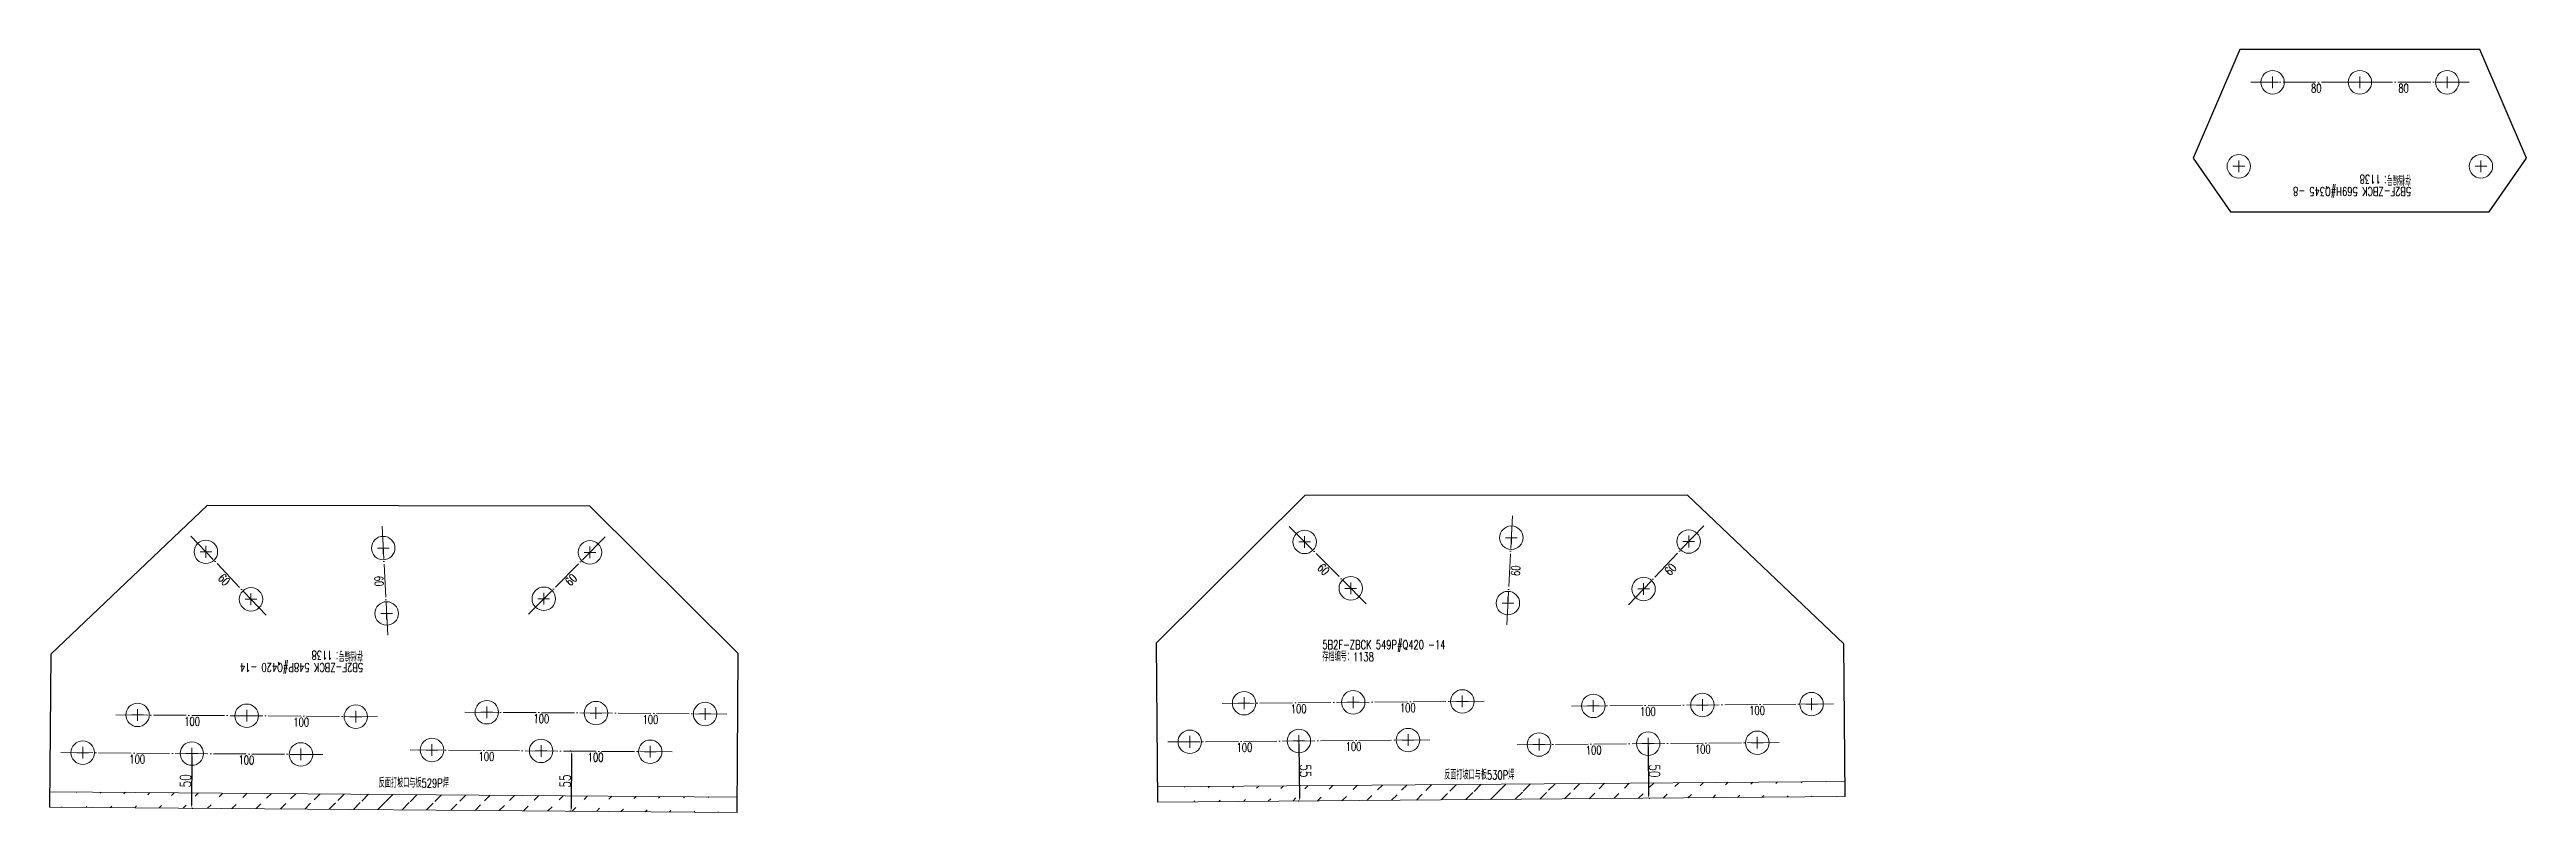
# Model space of a CAD drawing. Header units: millimetres. Extents: x -164 to 144402, y -33030 to 11430.
# Drawn here: x 106001 to 108271, y -15630 to -14931 of the extents above; entities that cross this region are included whole.
import ezdxf
from ezdxf.enums import TextEntityAlignment as Align

# ---------------------------------------------------------------- set-up
doc = ezdxf.new("R2010")
doc.units = ezdxf.units.MM
doc.header["$LTSCALE"] = 20
doc.header["$PDMODE"] = 1
doc.linetypes.add('DASHDOT2X', pattern=[1.75, 1.5, -0.125, 0, -0.125])
for name, color, linetype, lineweight in [('1', 7, 'Continuous', 25), ('11', 3, 'Continuous', 13), ('12', 7, 'Continuous', 13), ('5', 1, 'Continuous', 13), ('7', 2, 'DASHDOT2X', 13)]:
    doc.layers.add(name, color=color, linetype=linetype, lineweight=lineweight)
doc.styles.get("Standard").update_dxf_attribs({"font": 'simplex', "width": 0.7, "bigfont": 'gbhzfs.shx'})
doc.dimstyles.get("Standard").update_dxf_attribs({"dimtxt": 2.1, "dimasz": 1, "dimexe": 1.05, "dimexo": 0, "dimgap": 0.525, "dimtad": 1, "dimzin": 0, "dimdsep": 46, "dimtxsty": 'standard', "dimblk": 'OBLIQUE', "dimblk1": 'OBLIQUE', "dimblk2": 'OBLIQUE', "dimcen": 0.09, "dimadec": 0, "dimazin": 0, "dimtfac": 1, "dimtdec": 1, "dimtix": 1, "dimtmove": 0, "dimatfit": 3, "dimfxl": 0, "dimtolj": 1, "dimtzin": 0, "dimarcsym": 0})

msp = doc.modelspace()

# ---------------------------------------------------------------- texts
at = {"layer": '11', "width": 0.7}
for s, rotation, p in [('80', 359.999433, (108078.463, -14962.312)), ('80', 359.999433, (108158.463, -14962.313)), ('60', 314.829075, (107171.582, -15404.301)), ('60', 87.008865, (107340.847, -15408.178)), ('60', 46.478976, (107483.844, -15404.396)), ('60', 313.520601, (106164.23, -15413.85)), ('60', 272.991135, (106307.23, -15417.666)), ('60', 45.171131, (106476.502, -15413.861)), ('100', 359.545281, (106132.048, -15542.409)), ('100', 359.545281, (106232.045, -15543.203)), ('100', 359.545281, (106452.078, -15539.949)), ('100', 359.545281, (106552.074, -15540.743)), ('100', 0.454719, (107146.001, -15530.858)), ('100', 0.454719, (107245.997, -15530.064)), ('100', 0.454719, (107466.03, -15533.318)), ('100', 0.454719, (107566.027, -15532.524)), ('100', 0.454719, (107096.28, -15566.254)), ('100', 0.454719, (107196.277, -15565.46)), ('100', 0.454719, (107416.309, -15568.714)), ('100', 0.454719, (107516.306, -15567.92)), ('100', 359.545281, (106081.772, -15577.011)), ('100', 359.545281, (106181.769, -15577.805)), ('100', 359.545281, (106401.801, -15574.551)), ('100', 359.545281, (106501.798, -15575.345))]:
    msp.add_text(s, height=8, rotation=rotation, dxfattribs=at).set_placement(p, align=Align.TOP_CENTER)
for s, p in [('反面打坡口与板530P焊', (107311.516, -15591.575)), ('反面打坡口与板529P焊', (106335.166, -15599.029))]:
    msp.add_text(s, height=8, dxfattribs=at).set_placement(p, align=Align.TOP_CENTER)
at = {"layer": '12', "width": 0.7}
for s, p in [('存档编号：1138 ', (108165.47, -15043.304)), ('5B2F-ZBCK 569H#Q345 -8 ', (108165.47, -15054.504)), ('5B2F-ZBCK 548P#Q420 -14 ', (106288.69, -15490.654)), ('存档编号：1138 ', (106288.69, -15479.454))]:
    msp.add_text(s, height=8, rotation=180, dxfattribs=at).set_placement(p, align=Align.BOTTOM_LEFT)
for s, p in [('5B2F-ZBCK 549P#Q420 -14 ', (107167.739, -15482.509)), ('存档编号：1138 ', (107167.739, -15493.709))]:
    msp.add_text(s, height=8, dxfattribs=at).set_placement(p, align=Align.BOTTOM_LEFT)

# ---------------------------------------------------------------- blocks, each defined once
blk = doc.blocks.new('M20')
for p, q in [((-0.5, 0), (0.5, 0)), ((0, -0.5), (0, 0.5))]:
    blk.add_line(p, q)
blk.add_circle((0, 0), 1)
blk = doc.blocks.new('*D69')
at = {"layer": '12', "color": 0, "lineweight": -2}
for p, q in [((106479.1, -15573.7), (106478.5, -15573.7)), ((106479.7, -15576.2), (106479.3, -15626.2)), ((106478.7, -15628.7), (106478, -15628.7))]:
    blk.add_line(p, q, dxfattribs=at)
at = {"layer": '12', "color": 0}
for points in [[(106479.3, -15576.2), (106480.1, -15576.2), (106479.7, -15573.7)], [(106478.9, -15626.2), (106479.7, -15626.2), (106479.3, -15628.7)]]:
    blk.add_solid(points, dxfattribs=at)
at = {"layer": 'Defpoints', "color": 0}
for p in [(106479.7, -15573.7), (106479.3, -15628.7), (106479.3, -15628.7)]:
    blk.add_point(p, dxfattribs=at)
at = {"layer": '12', "color": 0, "insert": (106473.9, -15601.1), "char_height": 10, "attachment_point": 5, "rotation": 89.5453}
blk.add_mtext('55', dxfattribs=at)
blk = doc.blocks.new('*D70')
at = {"layer": '12', "color": 0, "lineweight": -2}
for p, q in [((106131.8, -15578.4), (106131.4, -15623.4)), ((106132.4, -15575.9), (106133, -15575.9)), ((106132, -15625.9), (106132.6, -15625.9))]:
    blk.add_line(p, q, dxfattribs=at)
at = {"layer": '12', "color": 0}
for points in [[(106131.3, -15578.4), (106132.2, -15578.4), (106131.8, -15575.9)], [(106131, -15623.4), (106131.8, -15623.4), (106131.4, -15625.9)]]:
    blk.add_solid(points, dxfattribs=at)
at = {"layer": 'Defpoints', "color": 0}
for p in [(106131.8, -15575.9), (106131.4, -15625.9), (106131.4, -15625.9)]:
    blk.add_point(p, dxfattribs=at)
at = {"layer": '12', "color": 0, "insert": (106126, -15600.9), "char_height": 10, "attachment_point": 5, "rotation": 89.5453}
blk.add_mtext('50', dxfattribs=at)
blk = doc.blocks.new('*D71')
at = {"layer": '12', "color": 0, "lineweight": -2}
for p, q in [((107145.6, -15564.4), (107145, -15564.4)), ((107146.3, -15566.9), (107146.7, -15616.9)), ((107146.1, -15619.4), (107145.5, -15619.4))]:
    blk.add_line(p, q, dxfattribs=at)
at = {"layer": '12', "color": 0}
for points in [[(107146.7, -15566.9), (107145.9, -15566.9), (107146.3, -15564.4)], [(107147.1, -15616.9), (107146.3, -15616.9), (107146.7, -15619.4)]]:
    blk.add_solid(points, dxfattribs=at)
at = {"layer": 'Defpoints', "color": 0}
for p in [(107146.3, -15564.4), (107146.7, -15619.4), (107146.7, -15619.4)]:
    blk.add_point(p, dxfattribs=at)
at = {"layer": '12', "color": 0, "insert": (107152.1, -15591.8), "char_height": 10, "attachment_point": 5, "rotation": 270.4547}
blk.add_mtext('55', dxfattribs=at)
blk = doc.blocks.new('*D72')
at = {"layer": '12', "color": 0, "lineweight": -2}
for p, q in [((107466.3, -15569.3), (107466.7, -15614.3)), ((107466.9, -15566.8), (107467.5, -15566.8)), ((107467.3, -15616.8), (107467.9, -15616.8))]:
    blk.add_line(p, q, dxfattribs=at)
at = {"layer": '12', "color": 0}
for points in [[(107466.7, -15569.3), (107465.9, -15569.3), (107466.3, -15566.8)], [(107467.1, -15614.3), (107466.3, -15614.3), (107466.7, -15616.8)]]:
    blk.add_solid(points, dxfattribs=at)
at = {"layer": 'Defpoints', "color": 0}
for p in [(107466.3, -15566.8), (107466.7, -15616.8), (107466.7, -15616.8)]:
    blk.add_point(p, dxfattribs=at)
at = {"layer": '12', "color": 0, "insert": (107472.1, -15591.8), "char_height": 10, "attachment_point": 5, "rotation": 270.4547}
blk.add_mtext('50', dxfattribs=at)

# ---------------------------------------------------------------- dimensions: what is measured, and where the dimension line sits
at = {"layer": '12'}
for p1, p2, picture, middle in [((107146.266, -15564.357), (107146.703, -15619.355), '*D71', (107152.109, -15591.811)), ((107466.296, -15566.817), (107466.693, -15616.815), '*D72', (107472.119, -15591.772)), ((106131.782, -15575.908), (106131.385, -15625.907), '*D70', (106125.959, -15600.863)), ((106479.714, -15573.669), (106479.278, -15628.668), '*D69', (106473.871, -15601.124))]:
    dim = msp.add_aligned_dim(p1=p1, p2=p2, distance=0, dimstyle='standard', override={"dimtxt": 10, "dimasz": 2.5, "dimexe": 1.25, "dimexo": 0.625, "dimgap": 0.625, "dimzin": 8, "dimcen": 2.5, "dimtdec": 2, "dimtix": 0, "dimtolj": 0, "dimtzin": 8}, dxfattribs=at)
    dim.commit()
    dim.dimension.update_dxf_attribs({"geometry": picture, "text_midpoint": middle})

# ---------------------------------------------------------------- hatches: boundary and pattern name
at = {"layer": '12'}
h = msp.add_hatch(dxfattribs=at)
h.set_pattern_fill('ANSI31', color=256, scale=5, style=0)
edge = h.paths.add_edge_path()
edge.add_line((106001.501, -15610.875), (106631.481, -15615.875))
edge.add_line((106001.389, -15624.875), (106631.37, -15629.875))
h = msp.add_hatch(dxfattribs=at)
h.set_pattern_fill('ANSI31', color=256, scale=5, style=0)
edge = h.paths.add_edge_path()
edge.add_line((107016.596, -15606.387), (107646.576, -15601.387))
edge.add_line((107016.707, -15620.387), (107646.687, -15615.387))

# ---------------------------------------------------------------- linework, layer by layer
at = {"layer": '1'}
for p, q in [((108008.463, -14930.811), (107965.782, -15030.271)), ((108228.463, -14930.813), (108008.463, -14930.811)), ((108271.108, -15030.271), (108228.463, -14930.813)), ((107965.782, -15030.271), (108000, -15079.557)), ((108236.889, -15079.557), (108271.108, -15030.271)), ((108000, -15079.557), (108236.889, -15079.557)), ((107151.623, -15339.541), (107015.552, -15474.8)), ((107502.319, -15339.197), (107151.623, -15339.541)), ((107645.575, -15475.239), (107502.319, -15339.197)), ((106145.754, -15348.652), (106002.502, -15484.69)), ((106496.461, -15349.101), (106145.754, -15348.652)), ((106632.525, -15484.352), (106496.461, -15349.101)), ((107015.552, -15474.8), (107016.707, -15620.387)), ((107646.687, -15615.387), (107645.575, -15475.239)), ((106002.502, -15484.69), (106001.389, -15624.875)), ((106631.37, -15629.875), (106632.525, -15484.352))]:
    msp.add_line(p, q, dxfattribs=at)
at = {"layer": '12'}
for p, q in [((106001.501, -15610.875), (106631.481, -15615.875)), ((107016.596, -15606.387), (107646.576, -15601.387)), ((107016.707, -15620.387), (107646.687, -15615.387)), ((106001.389, -15624.875), (106631.37, -15629.875))]:
    msp.add_line(p, q, dxfattribs=at)
at = {"layer": '7'}
for p, q in [((108218.463, -14960.813), (108018.463, -14960.811)), ((107336.74, -15458.032), (107341.958, -15358.168)), ((106199.748, -15449.074), (106130.887, -15376.561)), ((106311.337, -15467.52), (106306.119, -15367.656)), ((106440.189, -15448.264), (106510.688, -15377.343)), ((107207.896, -15438.704), (107137.396, -15367.783)), ((107448.325, -15439.619), (107517.187, -15367.107)), ((106302.055, -15542.258), (106062.062, -15540.354)), ((106382.092, -15537.893), (106622.084, -15539.798)), ((107315.983, -15528.009), (107075.991, -15529.913)), ((107396.02, -15532.374), (107636.013, -15530.469)), ((107266.263, -15563.404), (107026.27, -15565.309)), ((107346.3, -15567.769), (107586.292, -15565.865)), ((106251.778, -15576.86), (106011.786, -15574.956)), ((106331.816, -15572.496), (106571.808, -15574.4))]:
    msp.add_line(p, q, dxfattribs=at)

# ---------------------------------------------------------------- block references
at = {"layer": '5', "xscale": 10.75, "yscale": 10.75, "zscale": 10.75}
for p in [(108038.463, -14960.811), (108118.463, -14960.812), (108198.463, -14960.813), (108007.534, -15037.805), (108229.356, -15037.805), (106144.659, -15391.064), (106307.162, -15387.629), (106496.588, -15391.527), (107151.496, -15381.967), (107340.914, -15378.141), (107503.415, -15381.609), (106185.976, -15434.571), (106454.289, -15434.08), (107193.796, -15424.519), (107337.783, -15438.059), (107462.098, -15425.116), (106310.293, -15447.547), (107095.99, -15529.755), (107195.987, -15528.961), (107295.984, -15528.167), (107416.02, -15532.215), (107516.017, -15531.421), (107616.014, -15530.628), (106082.062, -15540.512), (106182.058, -15541.306), (106282.055, -15542.1), (106402.091, -15538.052), (106502.088, -15538.846), (106602.085, -15539.639), (106031.785, -15575.114), (106131.782, -15575.908), (106231.779, -15576.702), (106351.815, -15572.654), (106451.812, -15573.448), (106551.809, -15574.242), (107046.27, -15565.15), (107146.266, -15564.357), (107246.263, -15563.563), (107366.299, -15567.611), (107466.296, -15566.817), (107566.293, -15566.023)]:
    msp.add_blockref('M20', p, dxfattribs=at)

msp.set_redraw_order([(e.dxf.handle, doc.entitydb.next_handle()) for e in msp.query("TEXT MTEXT ATTDEF DIMENSION ARC_DIMENSION")])  # texts and dimensions are drawn at this point

doc.saveas('drawing.dxf')
